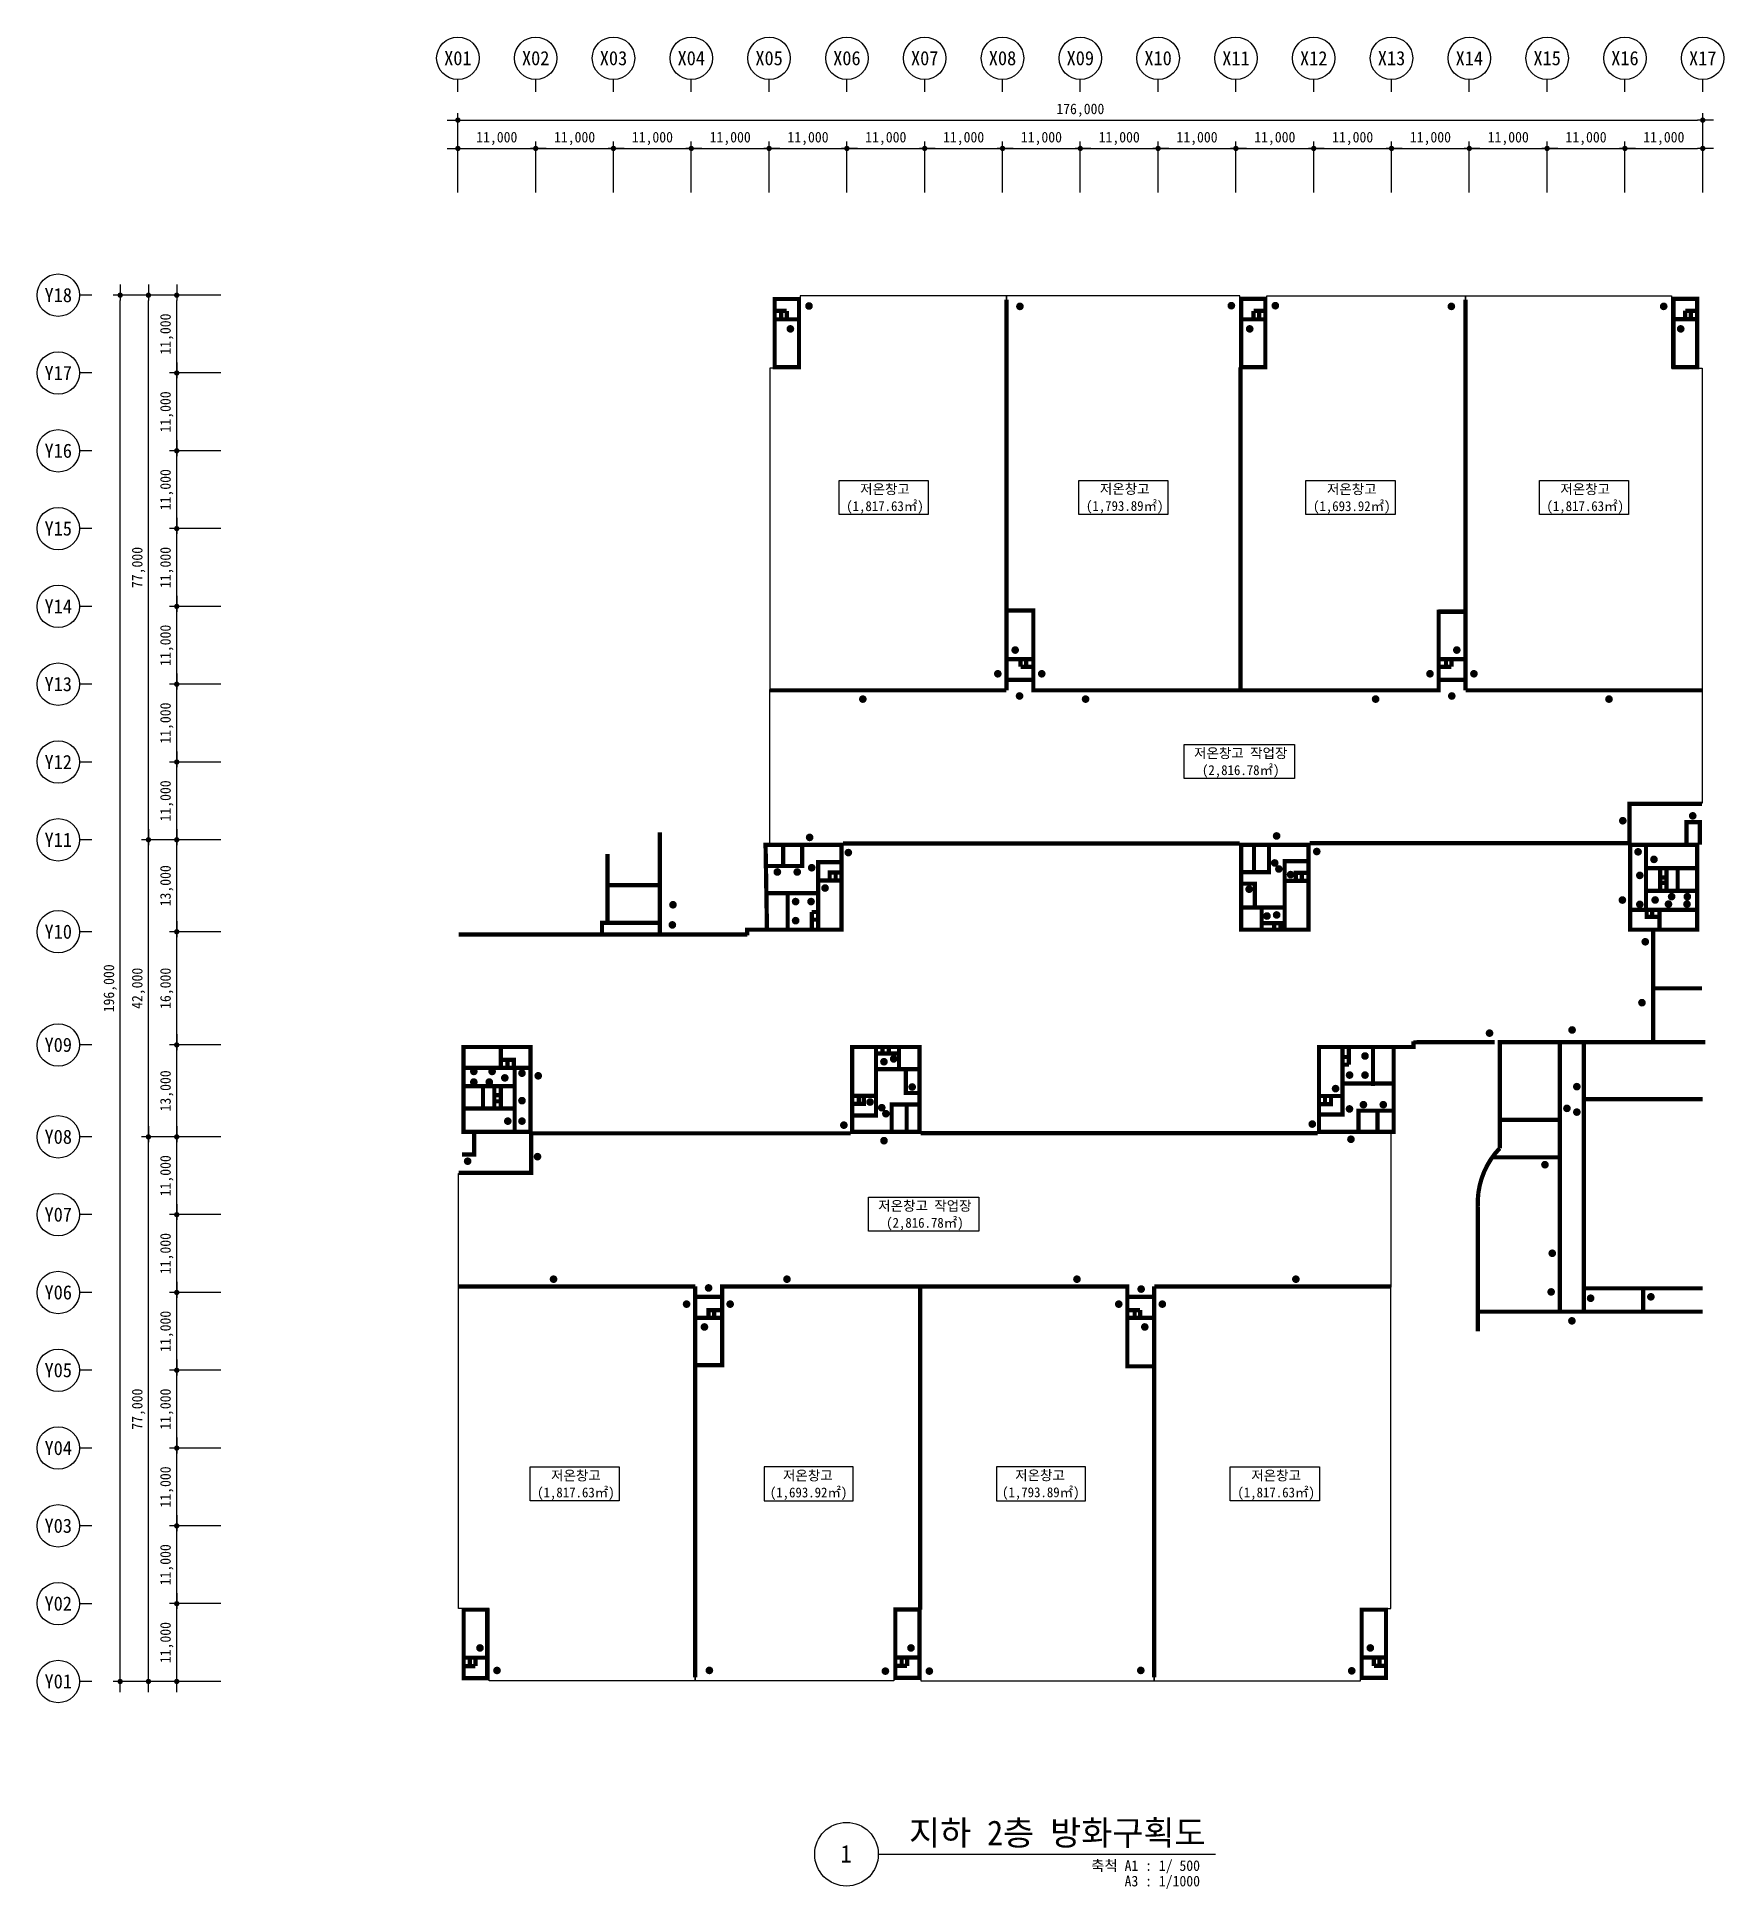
# Model space of a CAD drawing. Header units: millimetres. Extents: x 1075590 to 2680347, y 170599 to 729436.
# Drawn here: x 1075590 to 1314090, y 467599 to 729436 of the extents above; entities that cross this region are included whole.
import ezdxf
from ezdxf.enums import TextEntityAlignment as Align

# ---------------------------------------------------------------- set-up
doc = ezdxf.new("R2010")
doc.units = ezdxf.units.MM
doc.header["$LTSCALE"] = 5
doc.header["$MEASUREMENT"] = 0
doc.header["$PDSIZE"] = -10
for name, pattern in [('DASHDOTX2', [2, 1, -0.5, 0, -0.5]), ('HID', [2, 1.1, -0.9]), ('HIDDEN', [0.375, 0.25, -0.125]), ('PHANTOM2', [1.25, 0.625, -0.125, 0.125, -0.125, 0.125, -0.125])]:
    doc.linetypes.add(name, pattern=pattern)
doc.layers.get('0').update_dxf_attribs({"linetype": 'CONTINUOUS'})
doc.layers.get('Defpoints').update_dxf_attribs({"color": 153, "linetype": 'CONTINUOUS'})
doc.layers.add('0_방화구획 면적', color=7, linetype='CONTINUOUS', plot=False)
for name, color, linetype, lineweight in [('A-AXIS-BUBL', 7, 'CONTINUOUS', 25), ('A-DIMS', 7, 'CONTINUOUS', 25), ('A-DWXM-SHUT', 4, 'HID', 25), ('A-MKXS-MAK2', 3, 'DASHDOTX2', 25), ('A-XXXX-FIRE', 4, 'HIDDEN', 25), ('A-XXXX-SYMB', 7, 'CONTINUOUS', 25), ('A-XXXX-TXT1', 3, 'CONTINUOUS', 25), ('A-XXXX-TXT2', 3, 'CONTINUOUS', 25)]:
    doc.layers.add(name, color=color, linetype=linetype, lineweight=lineweight)
doc.styles.add('HY울릉도L', font='')
doc.styles.add('돋움체', font='')
doc.styles.add('맑은고딕', font='')
doc.styles.get('HY울릉도L').set_extended_font_data('HYwulM')
doc.styles.get('돋움체').set_extended_font_data('DotumChe')
doc.styles.get('맑은고딕').set_extended_font_data('DotumChe')
doc.dimstyles.new('CDIM', dxfattribs={"dimtxt": 3, "dimasz": 1.5, "dimexe": 2, "dimexo": 1, "dimgap": 1, "dimtad": 1, "dimdec": 0, "dimrnd": 0.5, "dimzin": 0, "dimdsep": 32, "dimlunit": 6, "dimtxsty": 'HY울릉도L', "dimblk1": '_CIDOT', "dimblk2": '_CIDOT', "dimsah": 1, "dimcen": 5.5, "dimclrd": 2, "dimclre": 2, "dimclrt": 7, "dimadec": 0, "dimazin": 0, "dimtfac": 1, "dimtdec": 0, "dimtix": 1, "dimtmove": 2, "dimatfit": 1, "dimldrblk": '_CIDOT', "dimfxl": 1, "dimtolj": 1, "dimtzin": 0, "dimlwd": -1, "dimarcsym": 0})

msp = doc.modelspace()

# ---------------------------------------------------------------- texts
at = {"layer": '0_방화구획 면적', "style": '돋움체'}
for s, p in [('저온창고', (1195473, 665514)), ('저온창고', (1229369, 665540)), ('저온창고', (1261473, 665514)), ('저온창고', (1294473, 665514)), ('(1,817.63㎡)', (1195473, 663114)), ('(1,793.89㎡)', (1229369, 663140)), ('(1,693.92㎡)', (1261473, 663114)), ('(1,817.63㎡)', (1294473, 663114)), ('저온창고 작업장', (1245769, 628190)), ('(2,816.78㎡)', (1245769, 625790)), ('저온창고 작업장', (1201119, 564190)), ('(2,816.78㎡)', (1201119, 561790)), ('저온창고', (1151777, 526062)), ('저온창고', (1184565, 526062)), ('저온창고', (1217395, 526088)), ('저온창고', (1250777, 526062)), ('(1,817.63㎡)', (1151777, 523662)), ('(1,693.92㎡)', (1184675, 523662)), ('(1,793.89㎡)', (1217505, 523688)), ('(1,817.63㎡)', (1250777, 523662))]:
    msp.add_text(s, height=1400, dxfattribs=at).set_placement(p, align=Align.MIDDLE_CENTER)
at = {"layer": 'A-XXXX-TXT1', "style": '맑은고딕'}
msp.add_text('지하 2층 방화구획도', height=3500, dxfattribs=at).set_placement((1240793, 472741), align=Align.BOTTOM_RIGHT)
msp.add_text('1', height=2500, dxfattribs=at).set_placement((1189975, 472568), align=Align.MIDDLE)
for s, p in [('축척 A1 : 1/ 500', (1240014, 471654)), ('A3 : 1/1000', (1240014, 469465))]:
    msp.add_text(s, height=1500, dxfattribs=at).set_placement(p, align=Align.TOP_RIGHT)

# ---------------------------------------------------------------- blocks, each defined once
blk = doc.blocks.new('_CIDOT')
at = {"color": 0, "linetype": 'ByBlock'}
blk.add_line((2, 0), (-1, 0), dxfattribs=at)
at = {"color": 0, "linetype": 'ByBlock', "const_width": 0.5}
blk.add_lwpolyline([(-0.25, 0, 1), (0.25, 0, 1)], format="xyb", close=True, dxfattribs=at)
blk = doc.blocks.new('*D4')
at = {"layer": 'A-DIMS', "lineweight": -2, "transparency": 16777216}
for p, q in [((93193, 67121), (85943, 67121)), ((93193, 56121), (85943, 56121))]:
    blk.add_line(p, q, dxfattribs=at)
at = {"layer": 'A-DIMS', "transparency": 16777216}
blk.add_line((86943, 56871), (86943, 66371), dxfattribs=at)
at = {"layer": 'Defpoints', "color": 0, "transparency": 16777216}
for p in [(86943, 67121), (93693, 67121), (93693, 56121)]:
    blk.add_point(p, dxfattribs=at)
at = {"layer": 'A-DIMS', "transparency": 16777216, "xscale": 750, "yscale": 750, "zscale": 750}
for p, rotation in [((86943, 67121), 90), ((86943, 56121), 270)]:
    blk.add_blockref('_CIDOT', p, dxfattribs=dict(at, rotation=rotation))
at = {"layer": 'A-DIMS', "color": 3, "transparency": 16777216, "insert": (85538, 61621), "char_height": 1500, "attachment_point": 5, "rotation": 90, "style": '맑은고딕'}
blk.add_mtext('\\A1;11,000', dxfattribs=at)
blk = doc.blocks.new('*D5')
at = {"layer": 'A-DIMS', "lineweight": -2, "transparency": 16777216}
for p, q in [((93193, 78121), (85943, 78121)), ((93193, 67121), (85943, 67121))]:
    blk.add_line(p, q, dxfattribs=at)
at = {"layer": 'A-DIMS', "transparency": 16777216}
blk.add_line((86943, 67871), (86943, 77371), dxfattribs=at)
at = {"layer": 'Defpoints', "color": 0, "transparency": 16777216}
for p in [(86943, 78121), (93693, 78121), (93693, 67121)]:
    blk.add_point(p, dxfattribs=at)
at = {"layer": 'A-DIMS', "transparency": 16777216, "xscale": 750, "yscale": 750, "zscale": 750}
for p, rotation in [((86943, 78121), 90), ((86943, 67121), 270)]:
    blk.add_blockref('_CIDOT', p, dxfattribs=dict(at, rotation=rotation))
at = {"layer": 'A-DIMS', "color": 3, "transparency": 16777216, "insert": (85538, 72621), "char_height": 1500, "attachment_point": 5, "rotation": 90, "style": '맑은고딕'}
blk.add_mtext('\\A1;11,000', dxfattribs=at)
blk = doc.blocks.new('*D6')
at = {"layer": 'A-DIMS', "lineweight": -2, "transparency": 16777216}
for p, q in [((93193, 89121), (85943, 89121)), ((93193, 78121), (85943, 78121))]:
    blk.add_line(p, q, dxfattribs=at)
at = {"layer": 'A-DIMS', "transparency": 16777216}
blk.add_line((86943, 78871), (86943, 88371), dxfattribs=at)
at = {"layer": 'Defpoints', "color": 0, "transparency": 16777216}
for p in [(86943, 89121), (93693, 89121), (93693, 78121)]:
    blk.add_point(p, dxfattribs=at)
at = {"layer": 'A-DIMS', "transparency": 16777216, "xscale": 750, "yscale": 750, "zscale": 750}
for p, rotation in [((86943, 89121), 90), ((86943, 78121), 270)]:
    blk.add_blockref('_CIDOT', p, dxfattribs=dict(at, rotation=rotation))
at = {"layer": 'A-DIMS', "color": 3, "transparency": 16777216, "insert": (85538, 83621), "char_height": 1500, "attachment_point": 5, "rotation": 90, "style": '맑은고딕'}
blk.add_mtext('\\A1;11,000', dxfattribs=at)
blk = doc.blocks.new('*D7')
at = {"layer": 'A-DIMS', "lineweight": -2, "transparency": 16777216}
for p, q in [((93193, 100121), (85943, 100121)), ((93193, 89121), (85943, 89121))]:
    blk.add_line(p, q, dxfattribs=at)
at = {"layer": 'A-DIMS', "transparency": 16777216}
blk.add_line((86943, 89871), (86943, 99371), dxfattribs=at)
at = {"layer": 'Defpoints', "color": 0, "transparency": 16777216}
for p in [(86943, 100121), (93693, 100121), (93693, 89121)]:
    blk.add_point(p, dxfattribs=at)
at = {"layer": 'A-DIMS', "transparency": 16777216, "xscale": 750, "yscale": 750, "zscale": 750}
for p, rotation in [((86943, 100121), 90), ((86943, 89121), 270)]:
    blk.add_blockref('_CIDOT', p, dxfattribs=dict(at, rotation=rotation))
at = {"layer": 'A-DIMS', "color": 3, "transparency": 16777216, "insert": (85538, 94621), "char_height": 1500, "attachment_point": 5, "rotation": 90, "style": '맑은고딕'}
blk.add_mtext('\\A1;11,000', dxfattribs=at)
blk = doc.blocks.new('*D8')
at = {"layer": 'A-DIMS', "lineweight": -2, "transparency": 16777216}
for p, q in [((93193, 111121), (85943, 111121)), ((93193, 100121), (85943, 100121))]:
    blk.add_line(p, q, dxfattribs=at)
at = {"layer": 'A-DIMS', "transparency": 16777216}
blk.add_line((86943, 100871), (86943, 110371), dxfattribs=at)
at = {"layer": 'Defpoints', "color": 0, "transparency": 16777216}
for p in [(86943, 111121), (93693, 111121), (93693, 100121)]:
    blk.add_point(p, dxfattribs=at)
at = {"layer": 'A-DIMS', "transparency": 16777216, "xscale": 750, "yscale": 750, "zscale": 750}
for p, rotation in [((86943, 111121), 90), ((86943, 100121), 270)]:
    blk.add_blockref('_CIDOT', p, dxfattribs=dict(at, rotation=rotation))
at = {"layer": 'A-DIMS', "color": 3, "transparency": 16777216, "insert": (85538, 105621), "char_height": 1500, "attachment_point": 5, "rotation": 90, "style": '맑은고딕'}
blk.add_mtext('\\A1;11,000', dxfattribs=at)
blk = doc.blocks.new('*D9')
at = {"layer": 'A-DIMS', "lineweight": -2, "transparency": 16777216}
for p, q in [((93193, 122121), (85943, 122121)), ((93193, 111121), (85943, 111121))]:
    blk.add_line(p, q, dxfattribs=at)
at = {"layer": 'A-DIMS', "transparency": 16777216}
blk.add_line((86943, 111871), (86943, 121371), dxfattribs=at)
at = {"layer": 'Defpoints', "color": 0, "transparency": 16777216}
for p in [(86943, 122121), (93693, 122121), (93693, 111121)]:
    blk.add_point(p, dxfattribs=at)
at = {"layer": 'A-DIMS', "transparency": 16777216, "xscale": 750, "yscale": 750, "zscale": 750}
for p, rotation in [((86943, 122121), 90), ((86943, 111121), 270)]:
    blk.add_blockref('_CIDOT', p, dxfattribs=dict(at, rotation=rotation))
at = {"layer": 'A-DIMS', "color": 3, "transparency": 16777216, "insert": (85538, 116621), "char_height": 1500, "attachment_point": 5, "rotation": 90, "style": '맑은고딕'}
blk.add_mtext('\\A1;11,000', dxfattribs=at)
blk = doc.blocks.new('*D10')
at = {"layer": 'A-DIMS', "lineweight": -2, "transparency": 16777216}
for p, q in [((93193, 135121), (85943, 135121)), ((93193, 122121), (85943, 122121))]:
    blk.add_line(p, q, dxfattribs=at)
at = {"layer": 'A-DIMS', "transparency": 16777216}
blk.add_line((86943, 122871), (86943, 134371), dxfattribs=at)
at = {"layer": 'Defpoints', "color": 0, "transparency": 16777216}
for p in [(86943, 135121), (93693, 135121), (93693, 122121)]:
    blk.add_point(p, dxfattribs=at)
at = {"layer": 'A-DIMS', "transparency": 16777216, "xscale": 750, "yscale": 750, "zscale": 750}
for p, rotation in [((86943, 135121), 90), ((86943, 122121), 270)]:
    blk.add_blockref('_CIDOT', p, dxfattribs=dict(at, rotation=rotation))
at = {"layer": 'A-DIMS', "color": 3, "transparency": 16777216, "insert": (85538, 128621), "char_height": 1500, "attachment_point": 5, "rotation": 90, "style": '맑은고딕'}
blk.add_mtext('\\A1;13,000', dxfattribs=at)
blk = doc.blocks.new('*D11')
at = {"layer": 'A-DIMS', "lineweight": -2, "transparency": 16777216}
for p, q in [((93193, 151121), (85943, 151121)), ((93193, 135121), (85943, 135121))]:
    blk.add_line(p, q, dxfattribs=at)
at = {"layer": 'A-DIMS', "transparency": 16777216}
blk.add_line((86943, 135871), (86943, 150371), dxfattribs=at)
at = {"layer": 'Defpoints', "color": 0, "transparency": 16777216}
for p in [(86943, 151121), (93693, 151121), (93693, 135121)]:
    blk.add_point(p, dxfattribs=at)
at = {"layer": 'A-DIMS', "transparency": 16777216, "xscale": 750, "yscale": 750, "zscale": 750}
for p, rotation in [((86943, 151121), 90), ((86943, 135121), 270)]:
    blk.add_blockref('_CIDOT', p, dxfattribs=dict(at, rotation=rotation))
at = {"layer": 'A-DIMS', "color": 3, "transparency": 16777216, "insert": (85538, 143121), "char_height": 1500, "attachment_point": 5, "rotation": 90, "style": '맑은고딕'}
blk.add_mtext('\\A1;16,000', dxfattribs=at)
blk = doc.blocks.new('*D12')
at = {"layer": 'A-DIMS', "lineweight": -2, "transparency": 16777216}
for p, q in [((93193, 164121), (85943, 164121)), ((93193, 151121), (85943, 151121))]:
    blk.add_line(p, q, dxfattribs=at)
at = {"layer": 'A-DIMS', "transparency": 16777216}
blk.add_line((86943, 151871), (86943, 163371), dxfattribs=at)
at = {"layer": 'Defpoints', "color": 0, "transparency": 16777216}
for p in [(86943, 164121), (93693, 164121), (93693, 151121)]:
    blk.add_point(p, dxfattribs=at)
at = {"layer": 'A-DIMS', "transparency": 16777216, "xscale": 750, "yscale": 750, "zscale": 750}
for p, rotation in [((86943, 164121), 90), ((86943, 151121), 270)]:
    blk.add_blockref('_CIDOT', p, dxfattribs=dict(at, rotation=rotation))
at = {"layer": 'A-DIMS', "color": 3, "transparency": 16777216, "insert": (85538, 157621), "char_height": 1500, "attachment_point": 5, "rotation": 90, "style": '맑은고딕'}
blk.add_mtext('\\A1;13,000', dxfattribs=at)
blk = doc.blocks.new('*D13')
at = {"layer": 'A-DIMS', "lineweight": -2, "transparency": 16777216}
for p, q in [((93193, 175121), (85943, 175121)), ((93193, 164121), (85943, 164121))]:
    blk.add_line(p, q, dxfattribs=at)
at = {"layer": 'A-DIMS', "transparency": 16777216}
blk.add_line((86943, 164871), (86943, 174371), dxfattribs=at)
at = {"layer": 'Defpoints', "color": 0, "transparency": 16777216}
for p in [(86943, 175121), (93693, 175121), (93693, 164121)]:
    blk.add_point(p, dxfattribs=at)
at = {"layer": 'A-DIMS', "transparency": 16777216, "xscale": 750, "yscale": 750, "zscale": 750}
for p, rotation in [((86943, 175121), 90), ((86943, 164121), 270)]:
    blk.add_blockref('_CIDOT', p, dxfattribs=dict(at, rotation=rotation))
at = {"layer": 'A-DIMS', "color": 3, "transparency": 16777216, "insert": (85538, 169621), "char_height": 1500, "attachment_point": 5, "rotation": 90, "style": '맑은고딕'}
blk.add_mtext('\\A1;11,000', dxfattribs=at)
blk = doc.blocks.new('*D14')
at = {"layer": 'A-DIMS', "lineweight": -2, "transparency": 16777216}
for p, q in [((93193, 186121), (85943, 186121)), ((93193, 175121), (85943, 175121))]:
    blk.add_line(p, q, dxfattribs=at)
at = {"layer": 'A-DIMS', "transparency": 16777216}
blk.add_line((86943, 175871), (86943, 185371), dxfattribs=at)
at = {"layer": 'Defpoints', "color": 0, "transparency": 16777216}
for p in [(86943, 186121), (93693, 186121), (93693, 175121)]:
    blk.add_point(p, dxfattribs=at)
at = {"layer": 'A-DIMS', "transparency": 16777216, "xscale": 750, "yscale": 750, "zscale": 750}
for p, rotation in [((86943, 186121), 90), ((86943, 175121), 270)]:
    blk.add_blockref('_CIDOT', p, dxfattribs=dict(at, rotation=rotation))
at = {"layer": 'A-DIMS', "color": 3, "transparency": 16777216, "insert": (85538, 180621), "char_height": 1500, "attachment_point": 5, "rotation": 90, "style": '맑은고딕'}
blk.add_mtext('\\A1;11,000', dxfattribs=at)
blk = doc.blocks.new('*D15')
at = {"layer": 'A-DIMS', "lineweight": -2, "transparency": 16777216}
for p, q in [((93193, 197121), (85943, 197121)), ((93193, 186121), (85943, 186121))]:
    blk.add_line(p, q, dxfattribs=at)
at = {"layer": 'A-DIMS', "transparency": 16777216}
blk.add_line((86943, 186871), (86943, 196371), dxfattribs=at)
at = {"layer": 'Defpoints', "color": 0, "transparency": 16777216}
for p in [(86943, 197121), (93693, 197121), (93693, 186121)]:
    blk.add_point(p, dxfattribs=at)
at = {"layer": 'A-DIMS', "transparency": 16777216, "xscale": 750, "yscale": 750, "zscale": 750}
for p, rotation in [((86943, 197121), 90), ((86943, 186121), 270)]:
    blk.add_blockref('_CIDOT', p, dxfattribs=dict(at, rotation=rotation))
at = {"layer": 'A-DIMS', "color": 3, "transparency": 16777216, "insert": (85538, 191621), "char_height": 1500, "attachment_point": 5, "rotation": 90, "style": '맑은고딕'}
blk.add_mtext('\\A1;11,000', dxfattribs=at)
blk = doc.blocks.new('*D16')
at = {"layer": 'A-DIMS', "lineweight": -2, "transparency": 16777216}
for p, q in [((93193, 208121), (85943, 208121)), ((93193, 197121), (85943, 197121))]:
    blk.add_line(p, q, dxfattribs=at)
at = {"layer": 'A-DIMS', "transparency": 16777216}
blk.add_line((86943, 197871), (86943, 207371), dxfattribs=at)
at = {"layer": 'Defpoints', "color": 0, "transparency": 16777216}
for p in [(86943, 208121), (93693, 208121), (93693, 197121)]:
    blk.add_point(p, dxfattribs=at)
at = {"layer": 'A-DIMS', "transparency": 16777216, "xscale": 750, "yscale": 750, "zscale": 750}
for p, rotation in [((86943, 208121), 90), ((86943, 197121), 270)]:
    blk.add_blockref('_CIDOT', p, dxfattribs=dict(at, rotation=rotation))
at = {"layer": 'A-DIMS', "color": 3, "transparency": 16777216, "insert": (85538, 202621), "char_height": 1500, "attachment_point": 5, "rotation": 90, "style": '맑은고딕'}
blk.add_mtext('\\A1;11,000', dxfattribs=at)
blk = doc.blocks.new('*D17')
at = {"layer": 'A-DIMS', "lineweight": -2, "transparency": 16777216}
for p, q in [((93193, 219121), (85943, 219121)), ((93193, 208121), (85943, 208121))]:
    blk.add_line(p, q, dxfattribs=at)
at = {"layer": 'A-DIMS', "transparency": 16777216}
blk.add_line((86943, 208871), (86943, 218371), dxfattribs=at)
at = {"layer": 'Defpoints', "color": 0, "transparency": 16777216}
for p in [(86943, 219121), (93693, 219121), (93693, 208121)]:
    blk.add_point(p, dxfattribs=at)
at = {"layer": 'A-DIMS', "transparency": 16777216, "xscale": 750, "yscale": 750, "zscale": 750}
for p, rotation in [((86943, 219121), 90), ((86943, 208121), 270)]:
    blk.add_blockref('_CIDOT', p, dxfattribs=dict(at, rotation=rotation))
at = {"layer": 'A-DIMS', "color": 3, "transparency": 16777216, "insert": (85538, 213621), "char_height": 1500, "attachment_point": 5, "rotation": 90, "style": '맑은고딕'}
blk.add_mtext('\\A1;11,000', dxfattribs=at)
blk = doc.blocks.new('*D18')
at = {"layer": 'A-DIMS', "lineweight": -2, "transparency": 16777216}
for p, q in [((93193, 230121), (85943, 230121)), ((93193, 219121), (85943, 219121))]:
    blk.add_line(p, q, dxfattribs=at)
at = {"layer": 'A-DIMS', "transparency": 16777216}
blk.add_line((86943, 219871), (86943, 229371), dxfattribs=at)
at = {"layer": 'Defpoints', "color": 0, "transparency": 16777216}
for p in [(86943, 230121), (93693, 230121), (93693, 219121)]:
    blk.add_point(p, dxfattribs=at)
at = {"layer": 'A-DIMS', "transparency": 16777216, "xscale": 750, "yscale": 750, "zscale": 750}
for p, rotation in [((86943, 230121), 90), ((86943, 219121), 270)]:
    blk.add_blockref('_CIDOT', p, dxfattribs=dict(at, rotation=rotation))
at = {"layer": 'A-DIMS', "color": 3, "transparency": 16777216, "insert": (85538, 224621), "char_height": 1500, "attachment_point": 5, "rotation": 90, "style": '맑은고딕'}
blk.add_mtext('\\A1;11,000', dxfattribs=at)
blk = doc.blocks.new('*D19')
at = {"layer": 'A-DIMS', "lineweight": -2, "transparency": 16777216}
for p, q in [((93193, 241121), (85943, 241121)), ((93193, 230121), (85943, 230121))]:
    blk.add_line(p, q, dxfattribs=at)
at = {"layer": 'A-DIMS', "transparency": 16777216}
blk.add_line((86943, 230871), (86943, 240371), dxfattribs=at)
at = {"layer": 'Defpoints', "color": 0, "transparency": 16777216}
for p in [(86943, 241121), (93693, 241121), (93693, 230121)]:
    blk.add_point(p, dxfattribs=at)
at = {"layer": 'A-DIMS', "transparency": 16777216, "xscale": 750, "yscale": 750, "zscale": 750}
for p, rotation in [((86943, 241121), 90), ((86943, 230121), 270)]:
    blk.add_blockref('_CIDOT', p, dxfattribs=dict(at, rotation=rotation))
at = {"layer": 'A-DIMS', "color": 3, "transparency": 16777216, "insert": (85538, 235621), "char_height": 1500, "attachment_point": 5, "rotation": 90, "style": '맑은고딕'}
blk.add_mtext('\\A1;11,000', dxfattribs=at)
blk = doc.blocks.new('*D20')
at = {"layer": 'A-DIMS', "lineweight": -2, "transparency": 16777216}
for p, q in [((93193, 122121), (81943, 122121)), ((93193, 45121), (81943, 45121))]:
    blk.add_line(p, q, dxfattribs=at)
at = {"layer": 'A-DIMS', "transparency": 16777216}
blk.add_line((82943, 45871), (82943, 121371), dxfattribs=at)
at = {"layer": 'Defpoints', "color": 0, "transparency": 16777216}
for p in [(82943, 122121), (93693, 122121), (93693, 45121)]:
    blk.add_point(p, dxfattribs=at)
at = {"layer": 'A-DIMS', "transparency": 16777216, "xscale": 750, "yscale": 750, "zscale": 750}
for p, rotation in [((82943, 122121), 90), ((82943, 45121), 270)]:
    blk.add_blockref('_CIDOT', p, dxfattribs=dict(at, rotation=rotation))
at = {"layer": 'A-DIMS', "color": 3, "transparency": 16777216, "insert": (81542, 83621), "char_height": 1500, "attachment_point": 5, "rotation": 90, "style": '맑은고딕'}
blk.add_mtext('\\A1;77,000', dxfattribs=at)
blk = doc.blocks.new('*D21')
at = {"layer": 'A-DIMS', "lineweight": -2, "transparency": 16777216}
for p, q in [((93193, 241121), (77943, 241121)), ((93193, 45121), (77943, 45121))]:
    blk.add_line(p, q, dxfattribs=at)
at = {"layer": 'A-DIMS', "transparency": 16777216}
blk.add_line((78943, 45871), (78943, 240371), dxfattribs=at)
at = {"layer": 'Defpoints', "color": 0, "transparency": 16777216}
for p in [(78943, 241121), (93693, 241121), (93693, 45121)]:
    blk.add_point(p, dxfattribs=at)
at = {"layer": 'A-DIMS', "transparency": 16777216, "xscale": 750, "yscale": 750, "zscale": 750}
for p, rotation in [((78943, 241121), 90), ((78943, 45121), 270)]:
    blk.add_blockref('_CIDOT', p, dxfattribs=dict(at, rotation=rotation))
at = {"layer": 'A-DIMS', "color": 3, "transparency": 16777216, "insert": (77538, 143121), "char_height": 1500, "attachment_point": 5, "rotation": 90, "style": '맑은고딕'}
blk.add_mtext('\\A1;196,000', dxfattribs=at)
blk = doc.blocks.new('*D22')
at = {"layer": 'A-DIMS', "lineweight": -2, "transparency": 16777216}
for p, q in [((93193, 56121), (85943, 56121)), ((93193, 45121), (85943, 45121))]:
    blk.add_line(p, q, dxfattribs=at)
at = {"layer": 'A-DIMS', "transparency": 16777216}
blk.add_line((86943, 45871), (86943, 55371), dxfattribs=at)
at = {"layer": 'Defpoints', "color": 0, "transparency": 16777216}
for p in [(86943, 56121), (93693, 56121), (93693, 45121)]:
    blk.add_point(p, dxfattribs=at)
at = {"layer": 'A-DIMS', "transparency": 16777216, "xscale": 750, "yscale": 750, "zscale": 750}
for p, rotation in [((86943, 56121), 90), ((86943, 45121), 270)]:
    blk.add_blockref('_CIDOT', p, dxfattribs=dict(at, rotation=rotation))
at = {"layer": 'A-DIMS', "color": 3, "transparency": 16777216, "insert": (85538, 50621), "char_height": 1500, "attachment_point": 5, "rotation": 90, "style": '맑은고딕'}
blk.add_mtext('\\A1;11,000', dxfattribs=at)
blk = doc.blocks.new('*D23')
at = {"layer": 'A-DIMS', "lineweight": -2, "transparency": 16777216}
for p, q in [((93193, 164121), (81943, 164121)), ((93193, 122121), (81943, 122121))]:
    blk.add_line(p, q, dxfattribs=at)
at = {"layer": 'A-DIMS', "transparency": 16777216}
blk.add_line((82943, 122871), (82943, 163371), dxfattribs=at)
at = {"layer": 'Defpoints', "color": 0, "transparency": 16777216}
for p in [(82943, 164121), (93693, 164121), (93693, 122121)]:
    blk.add_point(p, dxfattribs=at)
at = {"layer": 'A-DIMS', "transparency": 16777216, "xscale": 750, "yscale": 750, "zscale": 750}
for p, rotation in [((82943, 164121), 90), ((82943, 122121), 270)]:
    blk.add_blockref('_CIDOT', p, dxfattribs=dict(at, rotation=rotation))
at = {"layer": 'A-DIMS', "color": 3, "transparency": 16777216, "insert": (81542, 143121), "char_height": 1500, "attachment_point": 5, "rotation": 90, "style": '맑은고딕'}
blk.add_mtext('\\A1;42,000', dxfattribs=at)
blk = doc.blocks.new('*D24')
at = {"layer": 'A-DIMS', "lineweight": -2, "transparency": 16777216}
for p, q in [((93193, 241121), (81943, 241121)), ((93193, 164121), (81943, 164121))]:
    blk.add_line(p, q, dxfattribs=at)
at = {"layer": 'A-DIMS', "transparency": 16777216}
blk.add_line((82943, 164871), (82943, 240371), dxfattribs=at)
at = {"layer": 'Defpoints', "color": 0, "transparency": 16777216}
for p in [(82943, 241121), (93693, 241121), (93693, 164121)]:
    blk.add_point(p, dxfattribs=at)
at = {"layer": 'A-DIMS', "transparency": 16777216, "xscale": 750, "yscale": 750, "zscale": 750}
for p, rotation in [((82943, 241121), 90), ((82943, 164121), 270)]:
    blk.add_blockref('_CIDOT', p, dxfattribs=dict(at, rotation=rotation))
at = {"layer": 'A-DIMS', "color": 3, "transparency": 16777216, "insert": (81542, 202621), "char_height": 1500, "attachment_point": 5, "rotation": 90, "style": '맑은고딕'}
blk.add_mtext('\\A1;77,000', dxfattribs=at)
blk = doc.blocks.new('*D25')
at = {"layer": 'A-DIMS', "lineweight": -2, "transparency": 16777216}
for p, q in [((148693, 255621), (148693, 262871)), ((159693, 255621), (159693, 262871))]:
    blk.add_line(p, q, dxfattribs=at)
at = {"layer": 'A-DIMS', "transparency": 16777216}
blk.add_line((149443, 261871), (158943, 261871), dxfattribs=at)
at = {"layer": 'Defpoints', "color": 0, "transparency": 16777216}
for p in [(159693, 261871), (148693, 255121), (159693, 255121)]:
    blk.add_point(p, dxfattribs=at)
at = {"layer": 'A-DIMS', "transparency": 16777216, "xscale": 750, "yscale": 750, "zscale": 750, "rotation": 180}
blk.add_blockref('_CIDOT', (148693, 261871), dxfattribs=at)
at = {"layer": 'A-DIMS', "transparency": 16777216, "xscale": 750, "yscale": 750, "zscale": 750}
blk.add_blockref('_CIDOT', (159693, 261871), dxfattribs=at)
at = {"layer": 'A-DIMS', "color": 3, "transparency": 16777216, "insert": (154193, 263275), "char_height": 1500, "attachment_point": 5, "style": '맑은고딕'}
blk.add_mtext('\\A1;11,000', dxfattribs=at)
blk = doc.blocks.new('*D26')
at = {"layer": 'A-DIMS', "lineweight": -2, "transparency": 16777216}
for p, q in [((159693, 255621), (159693, 262871)), ((170693, 255621), (170693, 262871))]:
    blk.add_line(p, q, dxfattribs=at)
at = {"layer": 'A-DIMS', "transparency": 16777216}
blk.add_line((160443, 261871), (169943, 261871), dxfattribs=at)
at = {"layer": 'Defpoints', "color": 0, "transparency": 16777216}
for p in [(170693, 261871), (159693, 255121), (170693, 255121)]:
    blk.add_point(p, dxfattribs=at)
at = {"layer": 'A-DIMS', "transparency": 16777216, "xscale": 750, "yscale": 750, "zscale": 750, "rotation": 180}
blk.add_blockref('_CIDOT', (159693, 261871), dxfattribs=at)
at = {"layer": 'A-DIMS', "transparency": 16777216, "xscale": 750, "yscale": 750, "zscale": 750}
blk.add_blockref('_CIDOT', (170693, 261871), dxfattribs=at)
at = {"layer": 'A-DIMS', "color": 3, "transparency": 16777216, "insert": (165193, 263275), "char_height": 1500, "attachment_point": 5, "style": '맑은고딕'}
blk.add_mtext('\\A1;11,000', dxfattribs=at)
blk = doc.blocks.new('*D27')
at = {"layer": 'A-DIMS', "lineweight": -2, "transparency": 16777216}
for p, q in [((170693, 255621), (170693, 262871)), ((181693, 255621), (181693, 262871))]:
    blk.add_line(p, q, dxfattribs=at)
at = {"layer": 'A-DIMS', "transparency": 16777216}
blk.add_line((171443, 261871), (180943, 261871), dxfattribs=at)
at = {"layer": 'Defpoints', "color": 0, "transparency": 16777216}
for p in [(181693, 261871), (170693, 255121), (181693, 255121)]:
    blk.add_point(p, dxfattribs=at)
at = {"layer": 'A-DIMS', "transparency": 16777216, "xscale": 750, "yscale": 750, "zscale": 750, "rotation": 180}
blk.add_blockref('_CIDOT', (170693, 261871), dxfattribs=at)
at = {"layer": 'A-DIMS', "transparency": 16777216, "xscale": 750, "yscale": 750, "zscale": 750}
blk.add_blockref('_CIDOT', (181693, 261871), dxfattribs=at)
at = {"layer": 'A-DIMS', "color": 3, "transparency": 16777216, "insert": (176193, 263275), "char_height": 1500, "attachment_point": 5, "style": '맑은고딕'}
blk.add_mtext('\\A1;11,000', dxfattribs=at)
blk = doc.blocks.new('*D28')
at = {"layer": 'A-DIMS', "lineweight": -2, "transparency": 16777216}
for p, q in [((181693, 255621), (181693, 262871)), ((192693, 255621), (192693, 262871))]:
    blk.add_line(p, q, dxfattribs=at)
at = {"layer": 'A-DIMS', "transparency": 16777216}
blk.add_line((182443, 261871), (191943, 261871), dxfattribs=at)
at = {"layer": 'Defpoints', "color": 0, "transparency": 16777216}
for p in [(192693, 261871), (181693, 255121), (192693, 255121)]:
    blk.add_point(p, dxfattribs=at)
at = {"layer": 'A-DIMS', "transparency": 16777216, "xscale": 750, "yscale": 750, "zscale": 750, "rotation": 180}
blk.add_blockref('_CIDOT', (181693, 261871), dxfattribs=at)
at = {"layer": 'A-DIMS', "transparency": 16777216, "xscale": 750, "yscale": 750, "zscale": 750}
blk.add_blockref('_CIDOT', (192693, 261871), dxfattribs=at)
at = {"layer": 'A-DIMS', "color": 3, "transparency": 16777216, "insert": (187193, 263275), "char_height": 1500, "attachment_point": 5, "style": '맑은고딕'}
blk.add_mtext('\\A1;11,000', dxfattribs=at)
blk = doc.blocks.new('*D29')
at = {"layer": 'A-DIMS', "lineweight": -2, "transparency": 16777216}
for p, q in [((192693, 255621), (192693, 262871)), ((203693, 255621), (203693, 262871))]:
    blk.add_line(p, q, dxfattribs=at)
at = {"layer": 'A-DIMS', "transparency": 16777216}
blk.add_line((193443, 261871), (202943, 261871), dxfattribs=at)
at = {"layer": 'Defpoints', "color": 0, "transparency": 16777216}
for p in [(203693, 261871), (192693, 255121), (203693, 255121)]:
    blk.add_point(p, dxfattribs=at)
at = {"layer": 'A-DIMS', "transparency": 16777216, "xscale": 750, "yscale": 750, "zscale": 750, "rotation": 180}
blk.add_blockref('_CIDOT', (192693, 261871), dxfattribs=at)
at = {"layer": 'A-DIMS', "transparency": 16777216, "xscale": 750, "yscale": 750, "zscale": 750}
blk.add_blockref('_CIDOT', (203693, 261871), dxfattribs=at)
at = {"layer": 'A-DIMS', "color": 3, "transparency": 16777216, "insert": (198193, 263275), "char_height": 1500, "attachment_point": 5, "style": '맑은고딕'}
blk.add_mtext('\\A1;11,000', dxfattribs=at)
blk = doc.blocks.new('*D30')
at = {"layer": 'A-DIMS', "lineweight": -2, "transparency": 16777216}
for p, q in [((203693, 255621), (203693, 262871)), ((214693, 255621), (214693, 262871))]:
    blk.add_line(p, q, dxfattribs=at)
at = {"layer": 'A-DIMS', "transparency": 16777216}
blk.add_line((204443, 261871), (213943, 261871), dxfattribs=at)
at = {"layer": 'Defpoints', "color": 0, "transparency": 16777216}
for p in [(214693, 261871), (203693, 255121), (214693, 255121)]:
    blk.add_point(p, dxfattribs=at)
at = {"layer": 'A-DIMS', "transparency": 16777216, "xscale": 750, "yscale": 750, "zscale": 750, "rotation": 180}
blk.add_blockref('_CIDOT', (203693, 261871), dxfattribs=at)
at = {"layer": 'A-DIMS', "transparency": 16777216, "xscale": 750, "yscale": 750, "zscale": 750}
blk.add_blockref('_CIDOT', (214693, 261871), dxfattribs=at)
at = {"layer": 'A-DIMS', "color": 3, "transparency": 16777216, "insert": (209193, 263275), "char_height": 1500, "attachment_point": 5, "style": '맑은고딕'}
blk.add_mtext('\\A1;11,000', dxfattribs=at)
blk = doc.blocks.new('*D31')
at = {"layer": 'A-DIMS', "lineweight": -2, "transparency": 16777216}
for p, q in [((214693, 255621), (214693, 262871)), ((225693, 255621), (225693, 262871))]:
    blk.add_line(p, q, dxfattribs=at)
at = {"layer": 'A-DIMS', "transparency": 16777216}
blk.add_line((215443, 261871), (224943, 261871), dxfattribs=at)
at = {"layer": 'Defpoints', "color": 0, "transparency": 16777216}
for p in [(225693, 261871), (214693, 255121), (225693, 255121)]:
    blk.add_point(p, dxfattribs=at)
at = {"layer": 'A-DIMS', "transparency": 16777216, "xscale": 750, "yscale": 750, "zscale": 750, "rotation": 180}
blk.add_blockref('_CIDOT', (214693, 261871), dxfattribs=at)
at = {"layer": 'A-DIMS', "transparency": 16777216, "xscale": 750, "yscale": 750, "zscale": 750}
blk.add_blockref('_CIDOT', (225693, 261871), dxfattribs=at)
at = {"layer": 'A-DIMS', "color": 3, "transparency": 16777216, "insert": (220193, 263275), "char_height": 1500, "attachment_point": 5, "style": '맑은고딕'}
blk.add_mtext('\\A1;11,000', dxfattribs=at)
blk = doc.blocks.new('*D32')
at = {"layer": 'A-DIMS', "lineweight": -2, "transparency": 16777216}
for p, q in [((225693, 255621), (225693, 262871)), ((236693, 255621), (236693, 262871))]:
    blk.add_line(p, q, dxfattribs=at)
at = {"layer": 'A-DIMS', "transparency": 16777216}
blk.add_line((226443, 261871), (235943, 261871), dxfattribs=at)
at = {"layer": 'Defpoints', "color": 0, "transparency": 16777216}
for p in [(236693, 261871), (225693, 255121), (236693, 255121)]:
    blk.add_point(p, dxfattribs=at)
at = {"layer": 'A-DIMS', "transparency": 16777216, "xscale": 750, "yscale": 750, "zscale": 750, "rotation": 180}
blk.add_blockref('_CIDOT', (225693, 261871), dxfattribs=at)
at = {"layer": 'A-DIMS', "transparency": 16777216, "xscale": 750, "yscale": 750, "zscale": 750}
blk.add_blockref('_CIDOT', (236693, 261871), dxfattribs=at)
at = {"layer": 'A-DIMS', "color": 3, "transparency": 16777216, "insert": (231193, 263275), "char_height": 1500, "attachment_point": 5, "style": '맑은고딕'}
blk.add_mtext('\\A1;11,000', dxfattribs=at)
blk = doc.blocks.new('*D33')
at = {"layer": 'A-DIMS', "lineweight": -2, "transparency": 16777216}
for p, q in [((236693, 255621), (236693, 262871)), ((247693, 255621), (247693, 262871))]:
    blk.add_line(p, q, dxfattribs=at)
at = {"layer": 'A-DIMS', "transparency": 16777216}
blk.add_line((237443, 261871), (246943, 261871), dxfattribs=at)
at = {"layer": 'Defpoints', "color": 0, "transparency": 16777216}
for p in [(247693, 261871), (236693, 255121), (247693, 255121)]:
    blk.add_point(p, dxfattribs=at)
at = {"layer": 'A-DIMS', "transparency": 16777216, "xscale": 750, "yscale": 750, "zscale": 750, "rotation": 180}
blk.add_blockref('_CIDOT', (236693, 261871), dxfattribs=at)
at = {"layer": 'A-DIMS', "transparency": 16777216, "xscale": 750, "yscale": 750, "zscale": 750}
blk.add_blockref('_CIDOT', (247693, 261871), dxfattribs=at)
at = {"layer": 'A-DIMS', "color": 3, "transparency": 16777216, "insert": (242193, 263275), "char_height": 1500, "attachment_point": 5, "style": '맑은고딕'}
blk.add_mtext('\\A1;11,000', dxfattribs=at)
blk = doc.blocks.new('*D34')
at = {"layer": 'A-DIMS', "lineweight": -2, "transparency": 16777216}
for p, q in [((247693, 255621), (247693, 262871)), ((258693, 255621), (258693, 262871))]:
    blk.add_line(p, q, dxfattribs=at)
at = {"layer": 'A-DIMS', "transparency": 16777216}
blk.add_line((248443, 261871), (257943, 261871), dxfattribs=at)
at = {"layer": 'Defpoints', "color": 0, "transparency": 16777216}
for p in [(258693, 261871), (247693, 255121), (258693, 255121)]:
    blk.add_point(p, dxfattribs=at)
at = {"layer": 'A-DIMS', "transparency": 16777216, "xscale": 750, "yscale": 750, "zscale": 750, "rotation": 180}
blk.add_blockref('_CIDOT', (247693, 261871), dxfattribs=at)
at = {"layer": 'A-DIMS', "transparency": 16777216, "xscale": 750, "yscale": 750, "zscale": 750}
blk.add_blockref('_CIDOT', (258693, 261871), dxfattribs=at)
at = {"layer": 'A-DIMS', "color": 3, "transparency": 16777216, "insert": (253193, 263275), "char_height": 1500, "attachment_point": 5, "style": '맑은고딕'}
blk.add_mtext('\\A1;11,000', dxfattribs=at)
blk = doc.blocks.new('*D35')
at = {"layer": 'A-DIMS', "lineweight": -2, "transparency": 16777216}
for p, q in [((258693, 255621), (258693, 262871)), ((269693, 255621), (269693, 262871))]:
    blk.add_line(p, q, dxfattribs=at)
at = {"layer": 'A-DIMS', "transparency": 16777216}
blk.add_line((259443, 261871), (268943, 261871), dxfattribs=at)
at = {"layer": 'Defpoints', "color": 0, "transparency": 16777216}
for p in [(269693, 261871), (258693, 255121), (269693, 255121)]:
    blk.add_point(p, dxfattribs=at)
at = {"layer": 'A-DIMS', "transparency": 16777216, "xscale": 750, "yscale": 750, "zscale": 750, "rotation": 180}
blk.add_blockref('_CIDOT', (258693, 261871), dxfattribs=at)
at = {"layer": 'A-DIMS', "transparency": 16777216, "xscale": 750, "yscale": 750, "zscale": 750}
blk.add_blockref('_CIDOT', (269693, 261871), dxfattribs=at)
at = {"layer": 'A-DIMS', "color": 3, "transparency": 16777216, "insert": (264193, 263275), "char_height": 1500, "attachment_point": 5, "style": '맑은고딕'}
blk.add_mtext('\\A1;11,000', dxfattribs=at)
blk = doc.blocks.new('*D36')
at = {"layer": 'A-DIMS', "lineweight": -2, "transparency": 16777216}
for p, q in [((269693, 255621), (269693, 262871)), ((280693, 255621), (280693, 262871))]:
    blk.add_line(p, q, dxfattribs=at)
at = {"layer": 'A-DIMS', "transparency": 16777216}
blk.add_line((270443, 261871), (279943, 261871), dxfattribs=at)
at = {"layer": 'Defpoints', "color": 0, "transparency": 16777216}
for p in [(280693, 261871), (269693, 255121), (280693, 255121)]:
    blk.add_point(p, dxfattribs=at)
at = {"layer": 'A-DIMS', "transparency": 16777216, "xscale": 750, "yscale": 750, "zscale": 750, "rotation": 180}
blk.add_blockref('_CIDOT', (269693, 261871), dxfattribs=at)
at = {"layer": 'A-DIMS', "transparency": 16777216, "xscale": 750, "yscale": 750, "zscale": 750}
blk.add_blockref('_CIDOT', (280693, 261871), dxfattribs=at)
at = {"layer": 'A-DIMS', "color": 3, "transparency": 16777216, "insert": (275193, 263275), "char_height": 1500, "attachment_point": 5, "style": '맑은고딕'}
blk.add_mtext('\\A1;11,000', dxfattribs=at)
blk = doc.blocks.new('*D37')
at = {"layer": 'A-DIMS', "lineweight": -2, "transparency": 16777216}
for p, q in [((280693, 255621), (280693, 262871)), ((291693, 255621), (291693, 262871))]:
    blk.add_line(p, q, dxfattribs=at)
at = {"layer": 'A-DIMS', "transparency": 16777216}
blk.add_line((281443, 261871), (290943, 261871), dxfattribs=at)
at = {"layer": 'Defpoints', "color": 0, "transparency": 16777216}
for p in [(291693, 261871), (280693, 255121), (291693, 255121)]:
    blk.add_point(p, dxfattribs=at)
at = {"layer": 'A-DIMS', "transparency": 16777216, "xscale": 750, "yscale": 750, "zscale": 750, "rotation": 180}
blk.add_blockref('_CIDOT', (280693, 261871), dxfattribs=at)
at = {"layer": 'A-DIMS', "transparency": 16777216, "xscale": 750, "yscale": 750, "zscale": 750}
blk.add_blockref('_CIDOT', (291693, 261871), dxfattribs=at)
at = {"layer": 'A-DIMS', "color": 3, "transparency": 16777216, "insert": (286193, 263275), "char_height": 1500, "attachment_point": 5, "style": '맑은고딕'}
blk.add_mtext('\\A1;11,000', dxfattribs=at)
blk = doc.blocks.new('*D38')
at = {"layer": 'A-DIMS', "lineweight": -2, "transparency": 16777216}
for p, q in [((126693, 255621), (126693, 266871)), ((302693, 255621), (302693, 266871))]:
    blk.add_line(p, q, dxfattribs=at)
at = {"layer": 'A-DIMS', "transparency": 16777216}
blk.add_line((127443, 265871), (301943, 265871), dxfattribs=at)
at = {"layer": 'Defpoints', "color": 0, "transparency": 16777216}
for p in [(302693, 265871), (126693, 255121), (302693, 255121)]:
    blk.add_point(p, dxfattribs=at)
at = {"layer": 'A-DIMS', "transparency": 16777216, "xscale": 750, "yscale": 750, "zscale": 750, "rotation": 180}
blk.add_blockref('_CIDOT', (126693, 265871), dxfattribs=at)
at = {"layer": 'A-DIMS', "transparency": 16777216, "xscale": 750, "yscale": 750, "zscale": 750}
blk.add_blockref('_CIDOT', (302693, 265871), dxfattribs=at)
at = {"layer": 'A-DIMS', "color": 3, "transparency": 16777216, "insert": (214693, 267275), "char_height": 1500, "attachment_point": 5, "style": '맑은고딕'}
blk.add_mtext('\\A1;176,000', dxfattribs=at)
blk = doc.blocks.new('*D39')
at = {"layer": 'A-DIMS', "lineweight": -2, "transparency": 16777216}
for p, q in [((291693, 255621), (291693, 262871)), ((302693, 255621), (302693, 262871))]:
    blk.add_line(p, q, dxfattribs=at)
at = {"layer": 'A-DIMS', "transparency": 16777216}
blk.add_line((292443, 261871), (301943, 261871), dxfattribs=at)
at = {"layer": 'Defpoints', "color": 0, "transparency": 16777216}
for p in [(302693, 261871), (291693, 255121), (302693, 255121)]:
    blk.add_point(p, dxfattribs=at)
at = {"layer": 'A-DIMS', "transparency": 16777216, "xscale": 750, "yscale": 750, "zscale": 750, "rotation": 180}
blk.add_blockref('_CIDOT', (291693, 261871), dxfattribs=at)
at = {"layer": 'A-DIMS', "transparency": 16777216, "xscale": 750, "yscale": 750, "zscale": 750}
blk.add_blockref('_CIDOT', (302693, 261871), dxfattribs=at)
at = {"layer": 'A-DIMS', "color": 3, "transparency": 16777216, "insert": (297193, 263275), "char_height": 1500, "attachment_point": 5, "style": '맑은고딕'}
blk.add_mtext('\\A1;11,000', dxfattribs=at)
blk = doc.blocks.new('*D40')
at = {"layer": 'A-DIMS', "lineweight": -2, "transparency": 16777216}
for p, q in [((126693, 255621), (126693, 262871)), ((137693, 255621), (137693, 262871))]:
    blk.add_line(p, q, dxfattribs=at)
at = {"layer": 'A-DIMS', "transparency": 16777216}
blk.add_line((127443, 261871), (136943, 261871), dxfattribs=at)
at = {"layer": 'Defpoints', "color": 0, "transparency": 16777216}
for p in [(137693, 261871), (126693, 255121), (137693, 255121)]:
    blk.add_point(p, dxfattribs=at)
at = {"layer": 'A-DIMS', "transparency": 16777216, "xscale": 750, "yscale": 750, "zscale": 750, "rotation": 180}
blk.add_blockref('_CIDOT', (126693, 261871), dxfattribs=at)
at = {"layer": 'A-DIMS', "transparency": 16777216, "xscale": 750, "yscale": 750, "zscale": 750}
blk.add_blockref('_CIDOT', (137693, 261871), dxfattribs=at)
at = {"layer": 'A-DIMS', "color": 3, "transparency": 16777216, "insert": (132193, 263275), "char_height": 1500, "attachment_point": 5, "style": '맑은고딕'}
blk.add_mtext('\\A1;11,000', dxfattribs=at)
blk = doc.blocks.new('*D41')
at = {"layer": 'A-DIMS', "lineweight": -2, "transparency": 16777216}
for p, q in [((137693, 255621), (137693, 262871)), ((148693, 255621), (148693, 262871))]:
    blk.add_line(p, q, dxfattribs=at)
at = {"layer": 'A-DIMS', "transparency": 16777216}
blk.add_line((138443, 261871), (147943, 261871), dxfattribs=at)
at = {"layer": 'Defpoints', "color": 0, "transparency": 16777216}
for p in [(148693, 261871), (137693, 255121), (148693, 255121)]:
    blk.add_point(p, dxfattribs=at)
at = {"layer": 'A-DIMS', "transparency": 16777216, "xscale": 750, "yscale": 750, "zscale": 750, "rotation": 180}
blk.add_blockref('_CIDOT', (137693, 261871), dxfattribs=at)
at = {"layer": 'A-DIMS', "transparency": 16777216, "xscale": 750, "yscale": 750, "zscale": 750}
blk.add_blockref('_CIDOT', (148693, 261871), dxfattribs=at)
at = {"layer": 'A-DIMS', "color": 3, "transparency": 16777216, "insert": (143193, 263275), "char_height": 1500, "attachment_point": 5, "style": '맑은고딕'}
blk.add_mtext('\\A1;11,000', dxfattribs=at)
blk = doc.blocks.new('DIM(210222)')
for p, q in [((126693, 269870.6), (126693, 271620.6)), ((137693, 269870.6), (137693, 271620.6)), ((148693, 269870.6), (148693, 271620.6)), ((159693, 269870.6), (159693, 271620.6)), ((170693, 269870.6), (170693, 271620.6)), ((181693, 269870.6), (181693, 271620.6)), ((192693, 269870.6), (192693, 271620.6)), ((203693, 269870.6), (203693, 271620.6)), ((214693, 269870.6), (214693, 271620.6)), ((225693, 269870.6), (225693, 271620.6)), ((236693, 269870.6), (236693, 271620.6)), ((247693, 269870.6), (247693, 271620.6)), ((258693, 269870.6), (258693, 271620.6)), ((269693, 269870.6), (269693, 271620.6)), ((280693, 269870.6), (280693, 271620.6)), ((291693, 269870.6), (291693, 271620.6)), ((302693, 269870.6), (302693, 271620.6)), ((74943, 241120.6), (73193, 241120.6)), ((74943, 230120.6), (73193, 230120.6)), ((74943, 219120.6), (73193, 219120.6)), ((74943, 208120.6), (73193, 208120.6)), ((74943, 197120.6), (73193, 197120.6)), ((74943, 186120.6), (73193, 186120.6)), ((74943, 175120.6), (73193, 175120.6)), ((74943, 164120.6), (73193, 164120.6)), ((74943, 151120.6), (73193, 151120.6)), ((74943, 135120.6), (73193, 135120.6)), ((74943, 122120.6), (73193, 122120.6)), ((74943, 111120.6), (73193, 111120.6)), ((74943, 100120.6), (73193, 100120.6)), ((74943, 89120.6), (73193, 89120.6)), ((74943, 78120.6), (73193, 78120.6)), ((74943, 67120.6), (73193, 67120.6)), ((74943, 56120.6), (73193, 56120.6)), ((74943, 45120.6), (73193, 45120.6))]:
    blk.add_line(p, q)
at = {"layer": 'A-AXIS-BUBL', "ltscale": 0.2}
for centre in [(126693, 274620.6), (137693, 274620.6), (148693, 274620.6), (159693, 274620.6), (170693, 274620.6), (181693, 274620.6), (192693, 274620.6), (203693, 274620.6), (214693, 274620.6), (225693, 274620.6), (236693, 274620.6), (247693, 274620.6), (258693, 274620.6), (269693, 274620.6), (280693, 274620.6), (291693, 274620.6), (302693, 274620.6), (70193, 241120.6), (70193, 230120.6), (70193, 219120.6), (70193, 208120.6), (70193, 197120.6), (70193, 186120.6), (70193, 175120.6), (70193, 164120.6), (70193, 151120.6), (70193, 135120.6), (70193, 122120.6), (70193, 111120.6), (70193, 100120.6), (70193, 89120.6), (70193, 78120.6), (70193, 67120.6), (70193, 56120.6), (70193, 45120.6)]:
    blk.add_circle(centre, 3000, dxfattribs=at)
at = {"layer": 'A-XXXX-TXT2', "ltscale": 0.2, "style": '맑은고딕'}
for s, p in [('X01', (126693, 274620.6)), ('X02', (137693, 274620.6)), ('X03', (148693, 274620.6)), ('X04', (159693, 274620.6)), ('X05', (170693, 274620.6)), ('X06', (181693, 274620.6)), ('X07', (192693, 274620.6)), ('X08', (203693, 274620.6)), ('X09', (214693, 274620.6)), ('X10', (225693, 274620.6)), ('X11', (236693, 274620.6)), ('X12', (247693, 274620.6)), ('X13', (258693, 274620.6)), ('X14', (269693, 274620.6)), ('X15', (280693, 274620.6)), ('X16', (291693, 274620.6)), ('X17', (302693, 274620.6)), ('Y18', (70193, 241120.6)), ('Y17', (70193, 230120.6)), ('Y16', (70193, 219120.6)), ('Y15', (70193, 208120.6)), ('Y14', (70193, 197120.6)), ('Y13', (70193, 186120.6)), ('Y12', (70193, 175120.6)), ('Y11', (70193, 164120.6)), ('Y10', (70193, 151120.6)), ('Y09', (70193, 135120.6)), ('Y08', (70193, 122120.6)), ('Y07', (70193, 111120.6)), ('Y06', (70193, 100120.6)), ('Y05', (70193, 89120.6)), ('Y04', (70193, 78120.6)), ('Y03', (70193, 67120.6)), ('Y02', (70193, 56120.6)), ('Y01', (70193, 45120.6))]:
    blk.add_text(s, height=2000, dxfattribs=at).set_placement(p, align=Align.MIDDLE)
at = {"layer": 'A-DIMS'}
for p1, p2, distance, picture, middle in [((126693, 255120.6), (302693, 255120.6), 10750, '*D38', (214693, 267275.5)), ((126693, 255120.6), (137693, 255120.6), 6750, '*D40', (132193, 263275.5)), ((137693, 255120.6), (148693, 255120.6), 6750, '*D41', (143193, 263275.5)), ((148693, 255120.6), (159693, 255120.6), 6750, '*D25', (154193, 263275.5)), ((159693, 255120.6), (170693, 255120.6), 6750, '*D26', (165193, 263275.5)), ((170693, 255120.6), (181693, 255120.6), 6750, '*D27', (176193, 263275.5)), ((181693, 255120.6), (192693, 255120.6), 6750, '*D28', (187193, 263275.5)), ((192693, 255120.6), (203693, 255120.6), 6750, '*D29', (198193, 263275.5)), ((203693, 255120.6), (214693, 255120.6), 6750, '*D30', (209193, 263275.5)), ((214693, 255120.6), (225693, 255120.6), 6750, '*D31', (220193, 263275.5)), ((225693, 255120.6), (236693, 255120.6), 6750, '*D32', (231193, 263275.5)), ((236693, 255120.6), (247693, 255120.6), 6750, '*D33', (242193, 263275.5)), ((247693, 255120.6), (258693, 255120.6), 6750, '*D34', (253193, 263275.5)), ((258693, 255120.6), (269693, 255120.6), 6750, '*D35', (264193, 263275.5)), ((269693, 255120.6), (280693, 255120.6), 6750, '*D36', (275193, 263275.5)), ((280693, 255120.6), (291693, 255120.6), 6750, '*D37', (286193, 263275.5)), ((291693, 255120.6), (302693, 255120.6), 6750, '*D39', (297193, 263275.5)), ((93693, 45120.6), (93693, 241120.6), 14750, '*D21', (77538.1, 143120.6)), ((93693, 164120.6), (93693, 241120.6), 10750, '*D24', (81542.2, 202620.6)), ((93693, 230120.6), (93693, 241120.6), 6750, '*D19', (85538.1, 235620.6)), ((93693, 219120.6), (93693, 230120.6), 6750, '*D18', (85538.1, 224620.6)), ((93693, 208120.6), (93693, 219120.6), 6750, '*D17', (85538.1, 213620.6)), ((93693, 197120.6), (93693, 208120.6), 6750, '*D16', (85538.1, 202620.6)), ((93693, 186120.6), (93693, 197120.6), 6750, '*D15', (85538.1, 191620.6)), ((93693, 175120.6), (93693, 186120.6), 6750, '*D14', (85538.1, 180620.6)), ((93693, 164120.6), (93693, 175120.6), 6750, '*D13', (85538.1, 169620.6)), ((93693, 122120.6), (93693, 164120.6), 10750, '*D23', (81542.2, 143120.6)), ((93693, 151120.6), (93693, 164120.6), 6750, '*D12', (85538.1, 157620.6)), ((93693, 135120.6), (93693, 151120.6), 6750, '*D11', (85538.1, 143120.6)), ((93693, 122120.6), (93693, 135120.6), 6750, '*D10', (85538.1, 128620.6)), ((93693, 45120.6), (93693, 122120.6), 10750, '*D20', (81542.2, 83620.6)), ((93693, 111120.6), (93693, 122120.6), 6750, '*D9', (85538.1, 116620.6)), ((93693, 100120.6), (93693, 111120.6), 6750, '*D8', (85538.1, 105620.6)), ((93693, 89120.6), (93693, 100120.6), 6750, '*D7', (85538.1, 94620.6)), ((93693, 78120.6), (93693, 89120.6), 6750, '*D6', (85538.1, 83620.6)), ((93693, 67120.6), (93693, 78120.6), 6750, '*D5', (85538.1, 72620.6)), ((93693, 56120.6), (93693, 67120.6), 6750, '*D4', (85538.1, 61620.6)), ((93693, 45120.6), (93693, 56120.6), 6750, '*D22', (85538.1, 50620.6))]:
    dim = blk.add_aligned_dim(p1=p1, p2=p2, distance=distance, dimstyle='CDIM', override={"dimscale": 500, "dimtxsty": '맑은고딕', "dimclrd": 256, "dimclre": 256, "dimclrt": 3}, dxfattribs=at)
    dim.commit()
    dim.dimension.update_dxf_attribs({"geometry": picture, "text_midpoint": middle})

# ---------------------------------------------------------------- hatches: boundary and pattern name
at = {"layer": 'A-MKXS-MAK2'}
for points in [[(1185275, 691410, 1), (1184185, 691410, 1)], [(1214007, 691352, -1), (1215097, 691352, -1)], [(1243902, 691453, -1), (1244992, 691453, -1)], [(1251206, 691453, 1), (1250116, 691453, 1)], [(1275003, 691352, -1), (1276093, 691352, -1)], [(1305027, 691358, -1), (1306117, 691358, -1)], [(1182647, 688173, 1), (1181557, 688173, 1)], [(1247588, 688173, 1), (1246498, 688173, 1)], [(1308524, 688173, 1), (1307434, 688173, 1)], [(1213337, 642764, -1), (1214427, 642764, -1)], [(1275774, 642764, -1), (1276864, 642764, -1)], [(1210882, 639409, -1), (1211972, 639409, -1)], [(1217094, 639409, -1), (1218184, 639409, -1)], [(1271982, 639409, -1), (1273072, 639409, -1)], [(1278194, 639409, -1), (1279284, 639409, -1)], [(1191798, 635828, -1), (1192888, 635828, -1)], [(1213957, 636268, -1), (1215047, 636268, -1)], [(1224380, 635828, 1), (1223290, 635828, 1)], [(1265387, 635828, 1), (1264297, 635828, 1)], [(1275068, 636268, -1), (1276158, 636268, -1)], [(1298382, 635828, 1), (1297292, 635828, 1)], [(1300335, 618633, -1), (1299245, 618633, -1)], [(1310221, 619322, -1), (1309131, 619322, -1)], [(1185369, 616274, -1), (1184279, 616274, -1)], [(1251390, 616479, -1), (1250300, 616479, -1)], [(1190837, 614128, -1), (1189747, 614128, -1)], [(1251122, 612664, -1), (1250032, 612664, -1)], [(1257065, 614279, -1), (1255975, 614279, -1)], [(1302493, 614237, -1), (1301403, 614237, -1)], [(1304741, 613167, -1), (1303651, 613167, -1)], [(1180802, 611386, -1), (1179711, 611386, -1)], [(1183611, 611386, -1), (1182520, 611386, -1)], [(1185662, 611986, -1), (1184572, 611986, -1)], [(1251707, 611811, -1), (1250617, 611811, -1)], [(1253364, 611013, -1), (1252274, 611013, -1)], [(1302738, 610903, -1), (1301648, 610903, -1)], [(1183385, 607201, 1), (1182295, 607201, 1)], [(1185565, 607201, 1), (1184475, 607201, 1)], [(1187545, 609117, -1), (1186455, 609117, -1)], [(1247503, 608952, -1), (1246412, 608952, -1)], [(1300275, 607421, -1), (1299185, 607421, -1)], [(1304904, 607428, -1), (1303813, 607428, -1)], [(1307235, 607899, -1), (1306145, 607899, -1)], [(1309456, 607899, -1), (1308366, 607899, -1)], [(1166046, 606750, -1), (1164956, 606750, -1)], [(1183385, 604504, 1), (1182295, 604504, 1)], [(1250022, 605161, -1), (1248931, 605161, -1)], [(1251396, 605312, -1), (1250305, 605312, -1)], [(1302738, 606803, -1), (1301648, 606803, -1)], [(1306789, 606845, 1), (1305699, 606845, 1)], [(1309409, 606845, 1), (1308319, 606845, 1)], [(1165955, 603902, -1), (1164865, 603902, -1)], [(1303511, 601517, -1), (1302420, 601517, -1)], [(1303041, 592907, -1), (1301951, 592907, -1)], [(1281491, 588601, -1), (1280401, 588601, -1)], [(1293166, 589048, -1), (1292076, 589048, -1)], [(1194785, 584559, -1), (1195875, 584559, -1)], [(1196159, 584958, -1), (1197249, 584958, -1)], [(1262795, 585367, 1), (1263885, 585367, 1)], [(1137887, 583186, -1), (1136797, 583186, -1)], [(1137887, 581686, 1), (1136797, 581686, 1)], [(1138988, 581686, -1), (1140078, 581686, -1)], [(1139386, 583186, 1), (1140477, 583186, 1)], [(1141178, 582272, -1), (1142268, 582272, -1)], [(1143605, 582936, -1), (1144695, 582936, -1)], [(1145905, 582569, -1), (1146995, 582569, -1)], [(1198775, 580986, -1), (1199865, 580986, -1)], [(1258635, 580755, -1), (1259725, 580755, -1)], [(1260615, 582671, 1), (1261706, 582671, 1)], [(1262795, 582671, 1), (1263885, 582671, 1)], [(1293835, 581036, -1), (1292745, 581036, -1)], [(1143605, 579054, -1), (1144695, 579054, -1)], [(1192816, 578859, -1), (1193907, 578859, -1)], [(1262569, 578485, -1), (1263660, 578485, -1)], [(1265378, 578485, -1), (1266469, 578485, -1)], [(1141600, 576160, -1), (1142690, 576160, -1)], [(1143605, 576160, -1), (1144695, 576160, -1)], [(1189115, 575593, -1), (1190205, 575593, -1)], [(1194473, 578061, -1), (1195563, 578061, -1)], [(1195058, 577208, -1), (1196149, 577208, -1)], [(1255343, 575744, -1), (1256433, 575744, -1)], [(1260599, 577886, -1), (1261689, 577886, -1)], [(1292435, 577967, -1), (1291345, 577967, -1)], [(1293835, 577436, -1), (1292745, 577436, -1)], [(1194790, 573393, -1), (1195880, 573393, -1)], [(1260811, 573598, -1), (1261901, 573598, -1)], [(1135925, 570494, -1), (1137015, 570494, -1)], [(1145803, 571138, -1), (1146893, 571138, -1)], [(1289327, 570001, -1), (1288237, 570001, -1)], [(1290360, 557481, -1), (1289270, 557481, -1)], [(1148070, 553813, -1), (1149160, 553813, -1)], [(1171081, 552576, -1), (1169990, 552576, -1)], [(1181070, 553813, -1), (1182160, 553813, -1)], [(1222070, 553813, -1), (1223160, 553813, -1)], [(1232237, 552414, -1), (1231147, 552414, -1)], [(1254110, 553813, 1), (1253020, 553813, 1)], [(1290202, 552014, -1), (1289112, 552014, -1)], [(1167969, 550286, -1), (1166879, 550286, -1)], [(1174128, 550286, -1), (1173038, 550286, -1)], [(1229069, 550286, -1), (1227979, 550286, -1)], [(1235228, 550286, -1), (1234138, 550286, -1)], [(1295787, 551118, -1), (1294696, 551118, -1)], [(1304300, 551320, -1), (1303210, 551320, -1)], [(1170493, 547060, -1), (1169402, 547060, -1)], [(1232752, 547060, -1), (1231662, 547060, -1)], [(1293139, 547921, -1), (1292049, 547921, -1)], [(1137670, 501676, 1), (1138760, 501676, 1)], [(1198606, 501676, 1), (1199696, 501676, 1)], [(1263547, 501676, 1), (1264637, 501676, 1)], [(1141167, 498492, -1), (1140077, 498492, -1)], [(1171191, 498498, -1), (1170101, 498498, -1)], [(1194987, 498397, 1), (1196077, 498397, 1)], [(1202292, 498397, -1), (1201202, 498397, -1)], [(1232187, 498498, -1), (1231097, 498498, -1)], [(1260919, 498440, 1), (1262009, 498440, 1)]]:
    msp.add_hatch(color=240, dxfattribs=at).paths.add_polyline_path(points)

# ---------------------------------------------------------------- linework, layer by layer
at = {"layer": '0_방화구획 면적'}
for points in [[(1212640, 692836), (1183490, 692836), (1183490, 682636), (1179190, 682636), (1179190, 637186), (1212640, 637186)], [(1277540, 692836), (1306690, 692836), (1306690, 682636), (1310990, 682636), (1310990, 637186), (1277540, 637186)], [(1201590, 661914), (1188990, 661914), (1188990, 666714), (1201590, 666714)], [(1235487, 661940), (1222887, 661940), (1222887, 666740), (1235487, 666740)], [(1267590, 661914), (1254990, 661914), (1254990, 666714), (1267590, 666714)], [(1300590, 661914), (1287990, 661914), (1287990, 666714), (1300590, 666714)], [(1253387, 624590), (1237787, 624590), (1237787, 629390), (1253387, 629390)], [(1233540, 552686), (1233540, 551486), (1229740, 551486), (1229740, 552686), (1172440, 552686), (1172440, 551486), (1168640, 551486), (1168640, 552686), (1135190, 552686), (1135190, 568736), (1145540, 568736), (1145540, 574436), (1266990, 574436), (1266990, 552686)], [(1208737, 560590), (1193137, 560590), (1193137, 565390), (1208737, 565390)], [(1168640, 497036), (1139490, 497036), (1139490, 507236), (1135190, 507236), (1135190, 552686), (1168640, 552686)], [(1233540, 497036), (1262690, 497036), (1262690, 507236), (1266990, 507236), (1266990, 552686), (1233540, 552686)], [(1157894, 522462), (1145294, 522462), (1145294, 527262), (1157894, 527262)], [(1178399, 522462), (1190999, 522462), (1190999, 527262), (1178399, 527262)], [(1211230, 522488), (1223830, 522488), (1223830, 527288), (1211230, 527288)], [(1256894, 522462), (1244294, 522462), (1244294, 527262), (1256894, 527262)]]:
    msp.add_lwpolyline(points, close=True, dxfattribs=at)
for points in [[(1216440, 637186), (1245640, 637186), (1245640, 692836), (1212640, 692836), (1212640, 648386), (1216440, 648386), (1216440, 637186)], [(1245640, 682636), (1249440, 682636), (1249440, 692836), (1277540, 692836), (1277540, 648386), (1273740, 648386), (1273740, 637186), (1245640, 637186), (1245640, 682636)], [(1212640, 637186), (1212640, 638386), (1216440, 638386), (1216440, 637186), (1273740, 637186), (1273740, 638386), (1277540, 638386), (1277540, 637186), (1310990, 637186), (1310990, 621136), (1300640, 621136), (1300640, 615436), (1179190, 615436), (1179190, 637186), (1212640, 637186)], [(1200540, 507236), (1196740, 507236), (1196740, 497036), (1168640, 497036), (1168640, 541486), (1172440, 541486), (1172440, 552686), (1200540, 552686), (1200540, 507236)], [(1229740, 552686), (1200540, 552686), (1200540, 497036), (1233540, 497036), (1233540, 541486), (1229740, 541486), (1229740, 552686)]]:
    msp.add_lwpolyline(points, dxfattribs=at)
at = {"layer": 'A-DWXM-SHUT', "color": 6, "linetype": 'HID', "ltscale": 400, "const_width": 600}
for points in [[(1200354, 637064), (1195154, 637064)], [(1233354, 637064), (1228154, 637064)], [(1233354, 637064), (1228154, 637064)], [(1262054, 637064), (1256854, 637064)], [(1262054, 637064), (1256854, 637064)], [(1295054, 637064), (1289854, 637064)], [(1189540, 615417), (1245641, 615417)], [(1255536, 615465), (1300640, 615465)], [(1163640, 602536), (1175990, 602536)], [(1270196, 587306), (1281690, 587336)], [(1190640, 574436), (1145440, 574436)], [(1200540, 574473), (1256640, 574473)], [(1151140, 552786), (1156340, 552786)], [(1184140, 552786), (1189340, 552786)], [(1212840, 552786), (1218040, 552786)], [(1245840, 552786), (1251040, 552786)]]:
    msp.add_lwpolyline(points, dxfattribs=at)
at = {"layer": 'A-XXXX-FIRE', "color": 5, "linetype": 'PHANTOM2', "ltscale": 600, "const_width": 600}
for points in [[(1183322, 682767), (1179883, 682767), (1179883, 692392), (1183322, 692392)], [(1249254, 682743), (1245854, 682743), (1245854, 692414), (1249254, 692414)], [(1310290, 682767), (1306980, 682767), (1306980, 692436), (1310290, 692436)], [(1178590, 615236), (1189340, 615236), (1189340, 603236), (1178790, 603236)], [(1245840, 615236), (1245840, 603236), (1255340, 603236), (1255340, 615236)], [(1310304, 615236), (1300840, 615236), (1300840, 603236), (1310290, 603236)], [(1135890, 574636), (1145340, 574636), (1145340, 586636), (1135890, 586636)], [(1200340, 574636), (1200340, 586636), (1190840, 586636), (1190840, 574636)], [(1267390, 574636), (1256840, 574636), (1256840, 586636), (1267390, 586636)], [(1135904, 507083), (1139214, 507083), (1139214, 497414), (1135904, 497414)], [(1196940, 507106), (1200340, 507106), (1200340, 497436), (1196940, 497436)], [(1262872, 507083), (1266310, 507083), (1266310, 497458), (1262872, 497458)]]:
    msp.add_lwpolyline(points, close=True, dxfattribs=at)
for points in [[(1212654, 637064), (1212654, 692314)], [(1277554, 637064), (1277554, 692314)], [(1179883, 690714), (1181590, 690714)], [(1179883, 689528), (1183322, 689528)], [(1180812, 689628), (1180812, 690714)], [(1181590, 689628), (1181590, 690714)], [(1249292, 689528), (1245854, 689528)], [(1249292, 690714), (1247586, 690714)], [(1247586, 689628), (1247586, 690714)], [(1248364, 689628), (1248364, 690714)], [(1310329, 689549), (1306890, 689549)], [(1310329, 690736), (1308622, 690736)], [(1308622, 689649), (1308622, 690736)], [(1309400, 689649), (1309400, 690736)], [(1245754, 637064), (1245754, 682743)], [(1216454, 638544), (1216454, 648364), (1212654, 648364)], [(1273754, 638364), (1273754, 648184), (1277554, 648184)], [(1216454, 641489), (1212654, 641489)], [(1214643, 641489), (1214643, 640403)], [(1215420, 641489), (1215420, 640403)], [(1273754, 641489), (1277554, 641489)], [(1274787, 641489), (1274787, 640403)], [(1275565, 641489), (1275565, 640403)], [(1216454, 640403), (1214643, 640403)], [(1273754, 640403), (1275565, 640403)], [(1195154, 637064), (1179204, 637064)], [(1212654, 637064), (1200354, 637064)], [(1228154, 637064), (1216454, 637064), (1216454, 638544), (1212654, 638544)], [(1256854, 637064), (1233354, 637064)], [(1256854, 637064), (1233354, 637064)], [(1277354, 638540), (1273754, 638540), (1273754, 637064), (1262054, 637064)], [(1289854, 637064), (1277554, 637064)], [(1311004, 637064), (1295054, 637064)], [(1310990, 621036), (1300740, 621036), (1300740, 615436)], [(1308790, 615236), (1308790, 618436), (1310695, 618436), (1310695, 615236)], [(1135190, 602536), (1155465, 602536), (1155465, 604186), (1163640, 604186), (1163640, 616974)], [(1178590, 612230), (1183749, 612230), (1183749, 615236)], [(1181087, 615236), (1181087, 612230)], [(1249765, 615236), (1249765, 611375), (1245840, 611375)], [(1247641, 611375), (1247641, 615236)], [(1303065, 615236), (1303065, 606020), (1310290, 606020)], [(1156240, 613945), (1156240, 604186)], [(1189340, 612785), (1186015, 612785), (1186015, 603236)], [(1255340, 612910), (1251980, 612910), (1251980, 603236)], [(1189340, 610165), (1186015, 610165)], [(1189340, 611324), (1187652, 611324), (1187652, 610165)], [(1188499, 611324), (1188499, 610165)], [(1255340, 610131), (1251980, 610131)], [(1255340, 611277), (1253558, 611277), (1253558, 610274)], [(1254420, 611277), (1254420, 610274)], [(1310290, 611911), (1303065, 611911)], [(1305077, 611836), (1305077, 608724)], [(1305077, 610610), (1305977, 610610)], [(1305077, 609861), (1305977, 609861)], [(1305977, 611836), (1305977, 608724)], [(1307539, 611836), (1307539, 608724)], [(1156240, 609536), (1163640, 609536)], [(1178790, 608393), (1186015, 608393)], [(1181715, 603236), (1181715, 608393)], [(1245840, 609736), (1247765, 609736), (1247765, 606361)], [(1303065, 608724), (1310290, 608724)], [(1186015, 605729), (1185115, 605729)], [(1185115, 605729), (1185115, 603236)], [(1186015, 604642), (1185115, 604642)], [(1251890, 606361), (1245840, 606361)], [(1248729, 606236), (1248729, 603236)], [(1303065, 606020), (1300840, 606020)], [(1303160, 605995), (1303160, 605052), (1304974, 605052)], [(1303927, 605052), (1303927, 605995)], [(1304974, 603236), (1304974, 605995)], [(1155465, 602536), (1163640, 602536), (1163640, 604186)], [(1178790, 603236), (1175990, 603236), (1175990, 602436)], [(1251890, 604147), (1248729, 604147)], [(1250485, 604147), (1250485, 603236)], [(1251406, 604147), (1251406, 603236)], [(1304093, 603036), (1304087, 587336)], [(1304090, 594941), (1310990, 594941)], [(1141154, 586636), (1141154, 583717)], [(1190840, 576961), (1194200, 576961), (1194200, 586636)], [(1195106, 585724), (1195106, 586636)], [(1196027, 585724), (1196027, 586636)], [(1197451, 583636), (1197451, 586636)], [(1256840, 577086), (1260165, 577086), (1260165, 586636)], [(1261065, 584142), (1261065, 586636)], [(1264465, 586636), (1264465, 581111)], [(1267390, 586636), (1270190, 586636), (1270190, 587436)], [(1290890, 587436), (1290890, 549226)], [(1294290, 549226), (1294290, 587336)], [(1143115, 574636), (1143115, 583692), (1135890, 583692)], [(1142990, 583517), (1142990, 584836), (1141154, 584836)], [(1142090, 583692), (1142090, 584836)], [(1143115, 583692), (1145340, 583692)], [(1194290, 585724), (1197451, 585724)], [(1260165, 585229), (1261065, 585229)], [(1260165, 584142), (1261065, 584142)], [(1143115, 581089), (1135890, 581089)], [(1138644, 578036), (1138644, 581089)], [(1140237, 578036), (1140237, 581089)], [(1141173, 578036), (1141173, 581089)], [(1194290, 583511), (1200340, 583511)], [(1200340, 580136), (1198415, 580136), (1198415, 583511)], [(1267390, 581478), (1260165, 581478)], [(1140386, 579836), (1141056, 579836)], [(1140386, 578956), (1141056, 578956)], [(1190840, 579740), (1194200, 579740)], [(1190840, 578594), (1192473, 578594), (1192473, 579597)], [(1191760, 578594), (1191760, 579597)], [(1196415, 574636), (1196415, 578496), (1200340, 578496)], [(1198539, 578496), (1198539, 574636)], [(1256840, 578548), (1258528, 578548), (1258528, 579707)], [(1256840, 579707), (1260165, 579707)], [(1257681, 578548), (1257681, 579707)], [(1294290, 579261), (1311090, 579261)], [(1135890, 577961), (1143115, 577961)], [(1267590, 577641), (1262431, 577641), (1262431, 574636)], [(1265093, 574636), (1265093, 577641)], [(1282390, 576336), (1290890, 576336)], [(1135190, 568836), (1145440, 568836), (1145440, 574436)], [(1137390, 574636), (1137390, 571436), (1135690, 571436)], [(1290890, 571036), (1281323, 571036)], [(1135190, 552786), (1151140, 552786)], [(1156340, 552786), (1168640, 552786)], [(1168640, 552786), (1168640, 497536)], [(1168840, 551310), (1172440, 551310), (1172440, 552786), (1184140, 552786)], [(1189340, 552786), (1212840, 552786)], [(1200440, 552786), (1200440, 507106)], [(1218040, 552786), (1229740, 552786), (1229740, 551306), (1233540, 551306)], [(1233540, 552786), (1233540, 497536)], [(1233540, 552786), (1245840, 552786)], [(1251040, 552786), (1266990, 552786)], [(1294290, 552522), (1311090, 552522)], [(1302655, 549226), (1302655, 552522)], [(1172440, 551486), (1172440, 541666), (1168640, 541666)], [(1229740, 551306), (1229740, 541486), (1233540, 541486)], [(1172440, 548361), (1168640, 548361)], [(1170536, 548361), (1170536, 549447), (1172440, 549447)], [(1171314, 548361), (1171314, 549447)], [(1229740, 549447), (1231551, 549447)], [(1229740, 548361), (1233540, 548361)], [(1230774, 548361), (1230774, 549447)], [(1231551, 548361), (1231551, 549447)], [(1279290, 549226), (1311090, 549226)], [(1135865, 500301), (1139304, 500301)], [(1136794, 500201), (1136794, 499114)], [(1137572, 500201), (1137572, 499114)], [(1196901, 500322), (1200340, 500322)], [(1197830, 500222), (1197830, 499136)], [(1198608, 500222), (1198608, 499136)], [(1266310, 500322), (1262872, 500322)], [(1264604, 500222), (1264604, 499136)], [(1265382, 500222), (1265382, 499136)], [(1135865, 499114), (1137572, 499114)], [(1196901, 499136), (1198608, 499136)], [(1266310, 499136), (1264604, 499136)]]:
    msp.add_lwpolyline(points, dxfattribs=at)
msp.add_lwpolyline([(1311440, 587336), (1282390, 587336), (1282390, 572330, 0.2060779), (1279290, 564036), (1279290, 546419)], format="xyb", dxfattribs=at)
at = {"layer": 'A-XXXX-SYMB'}
msp.add_line((1194533, 472515), (1242222, 472515), dxfattribs=at)
msp.add_circle((1190033, 472515), 4500, dxfattribs=at)

# ---------------------------------------------------------------- block references
msp.add_blockref('DIM(210222)', (1008397, 451815))

msp.set_redraw_order([(e.dxf.handle, doc.entitydb.next_handle()) for e in msp.query("TEXT MTEXT ATTDEF DIMENSION ARC_DIMENSION")])  # texts and dimensions are drawn at this point

doc.saveas('drawing.dxf')
